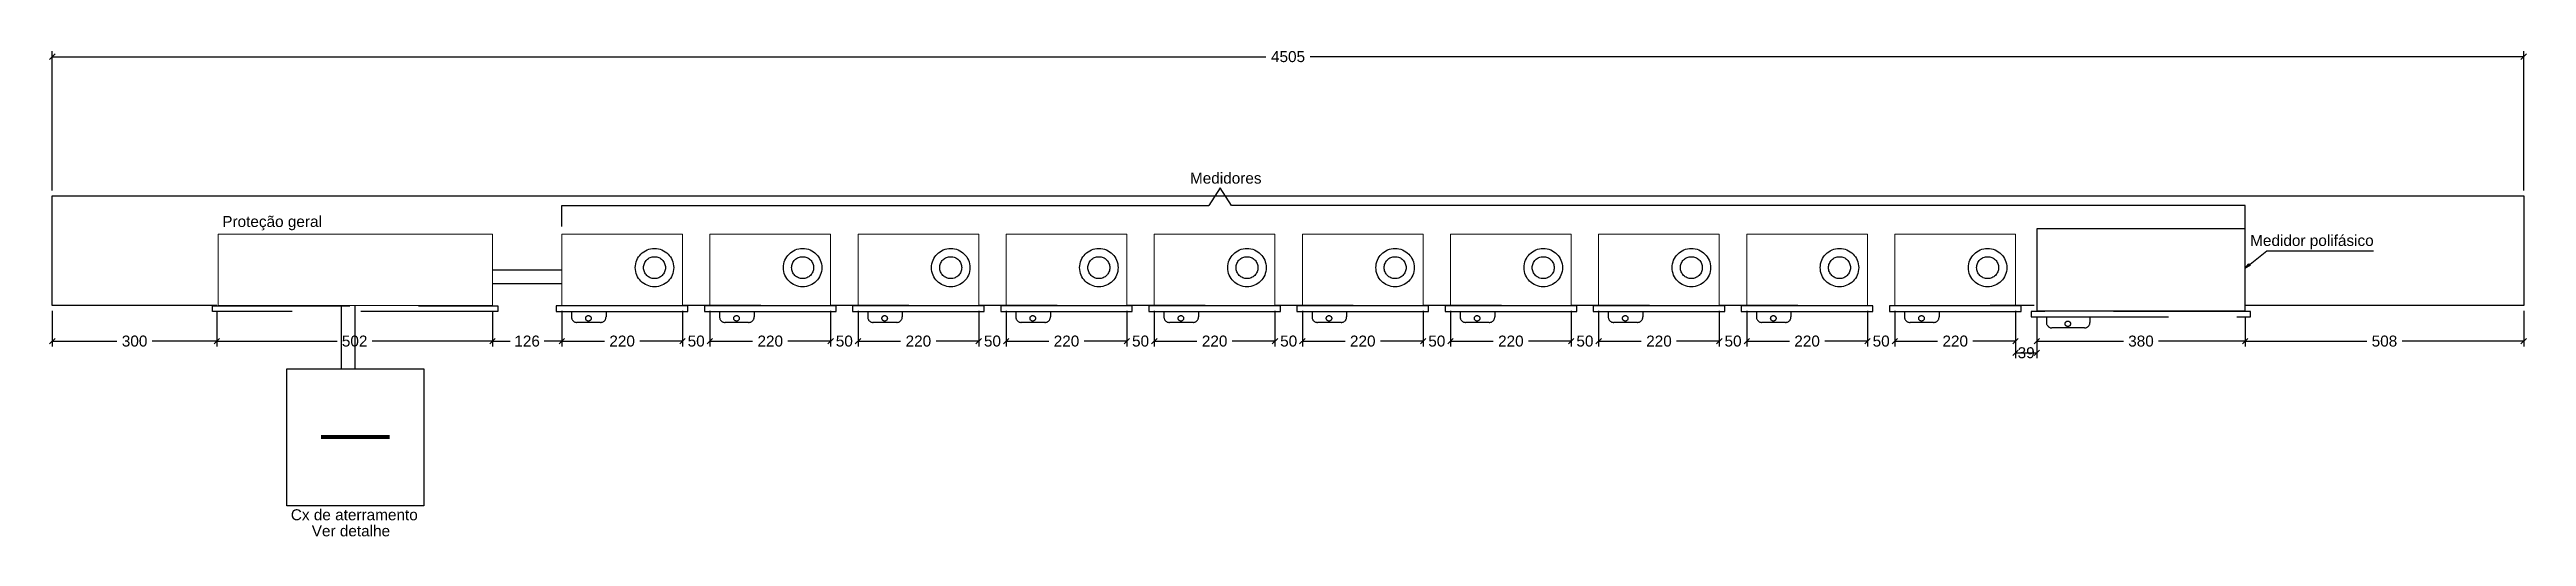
# Model space of a CAD drawing. Header units: inches. Extents: x -3 to 923, y -103 to 154.
# Drawn here: x 257.01 to 261.525, y -86.806 to -85.917 of the extents above; entities that cross this region are included whole.
import ezdxf

# ---------------------------------------------------------------- set-up
doc = ezdxf.new("R2010")
doc.units = ezdxf.units.IN
doc.header["$LTSCALE"] = 10
doc.header["$MEASUREMENT"] = 0
doc.linetypes.add('HIDDEN', pattern=[0.375, 0.25, -0.125])
doc.layers.get('DEFPOINTS').update_dxf_attribs({"color": 8})
for name, color, linetype in [('Alvenaria', 8, 'Continuous'), ('Cotas', 1, 'Continuous'), ('EL-Textos_condutos', 7, 'Continuous'), ('QUADROS_E_CAIXAS', 240, 'Continuous'), ('TXT', 7, 'Continuous')]:
    doc.layers.add(name, color=color, linetype=linetype)
doc.layers.add('VP', color=1, linetype='Continuous', plot=False)
doc.styles.add('Arial', font='arial.ttf')
doc.dimstyles.new('RICARDO-1-10', dxfattribs={"dimtxt": 0.02, "dimasz": 0.01, "dimexe": 0.01, "dimexo": 0.01, "dimgap": 0.01, "dimtad": 0, "dimtih": 1, "dimtoh": 1, "dimdec": 0, "dimlfac": 1000, "dimzin": 0, "dimdsep": 46, "dimtxsty": 'Arial', "dimblk": 'OBLIQUE', "dimcen": 0, "dimclrt": 2, "dimadec": 0, "dimazin": 0, "dimtfac": 1, "dimtdec": 0, "dimtofl": 0, "dimtmove": 0, "dimatfit": 3, "dimldrblk": 'CLOSEDBLANK', "dimfxl": 0, "dimtolj": 1, "dimtzin": 0, "dimarcsym": 0})

msp = doc.modelspace()

# ---------------------------------------------------------------- texts
at = {"layer": 'QUADROS_E_CAIXAS', "color": 7, "style": 'Arial'}
for s, p in [('Medidores', (259.0893, -86.1619)), ('Proteção geral', (257.3253, -86.241)), ('Medidor polifásico', (261.0218, -86.2756)), ('Cx de aterramento', (257.4503, -86.7761)), ('Ver detalhe', (257.4884, -86.8055))]:
    msp.add_text(s, height=0.02, dxfattribs=at).set_placement(p)

# ---------------------------------------------------------------- blocks, each defined once
blk = doc.blocks.new('medidor monofásico - vista superior')
at = {"layer": 'EL-Textos_condutos', "linetype": 'Continuous', "lineweight": 0}
for p, q in [((-0.11, 0.141), (-0.11, 0.011)), ((0.11, 0.141), (-0.11, 0.141)), ((0.11, 0.141), (0.11, 0.011)), ((0.11, 0.011), (-0.11, 0.011))]:
    blk.add_line(p, q, dxfattribs=at)
at = {"layer": 'QUADROS_E_CAIXAS', "color": 7, "linetype": 'HIDDEN', "ltscale": 0.1}
for p, q in [((-0.0924, 0), (-0.0924, -0.01)), ((-0.0294, 0), (-0.0294, -0.01)), ((-0.0394, -0.02), (-0.0824, -0.02))]:
    blk.add_line(p, q, dxfattribs=at)
blk.add_lwpolyline([(0.12, 0.01), (-0.12, 0.01), (-0.12, 0), (0.12, 0)], close=True, dxfattribs=at)
for centre, radius in [((0.059, 0.08), 0.035), ((0.059, 0.08), 0.02), ((-0.0615, -0.0125), 0.005)]:
    blk.add_circle(centre, radius, dxfattribs=at)
for centre, start, end in [((-0.0824, -0.01), 180, 270), ((-0.0394, -0.01), 270, 0)]:
    blk.add_arc(centre, 0.01, start, end, dxfattribs=at)
blk = doc.blocks.new('_Oblique')
at = {"color": 0, "linetype": 'ByBlock', "lineweight": -2}
blk.add_line((-0.5, -0.5), (0.5, 0.5), dxfattribs=at)
blk = doc.blocks.new('*D39')
at = {"layer": 'DEFPOINTS', "color": 0, "transparency": 16777216}
for p in [(258.2142, -86.3842), (258.4342, -86.3842), (258.2142, -86.4493)]:
    blk.add_point(p, dxfattribs=at)
at = {"layer": 'VP', "color": 0, "lineweight": -2, "transparency": 16777216}
for p, q in [((258.2142, -86.3942), (258.2142, -86.4593)), ((258.4342, -86.3942), (258.4342, -86.4593)), ((258.2142, -86.4493), (258.2919, -86.4493)), ((258.4342, -86.4493), (258.3564, -86.4493))]:
    blk.add_line(p, q, dxfattribs=at)
at = {"layer": 'VP', "color": 0, "lineweight": -2, "transparency": 16777216, "xscale": 0.01, "yscale": 0.01, "zscale": 0.01, "rotation": 180}
blk.add_blockref('_Oblique', (258.2142, -86.4493), dxfattribs=at)
at = {"layer": 'VP', "color": 0, "lineweight": -2, "transparency": 16777216, "xscale": 0.01, "yscale": 0.01, "zscale": 0.01}
blk.add_blockref('_Oblique', (258.4342, -86.4493), dxfattribs=at)
at = {"layer": 'VP', "color": 2, "transparency": 16777216, "insert": (258.3242, -86.4493), "char_height": 0.02, "attachment_point": 5, "style": 'Arial'}
blk.add_mtext('\\A1;220', dxfattribs=at)
blk = doc.blocks.new('_ClosedBlank')
at = {"color": 0, "linetype": 'ByBlock', "lineweight": -2}
for p, q in [((-1, 0.17), (0, 0)), ((-1, 0.17), (-1, -0.17)), ((0, 0), (-1, -0.17))]:
    blk.add_line(p, q, dxfattribs=at)
blk = doc.blocks.new('*D40')
at = {"layer": 'DEFPOINTS', "color": 0, "transparency": 16777216}
for p in [(257.9442, -86.3842), (258.1642, -86.3842), (257.9442, -86.4493)]:
    blk.add_point(p, dxfattribs=at)
at = {"layer": 'VP', "color": 0, "lineweight": -2, "transparency": 16777216}
for p, q in [((257.9442, -86.3942), (257.9442, -86.4593)), ((258.1642, -86.3942), (258.1642, -86.4593)), ((257.9442, -86.4493), (258.0219, -86.4493)), ((258.1642, -86.4493), (258.0864, -86.4493))]:
    blk.add_line(p, q, dxfattribs=at)
at = {"layer": 'VP', "color": 0, "lineweight": -2, "transparency": 16777216, "xscale": 0.01, "yscale": 0.01, "zscale": 0.01, "rotation": 180}
blk.add_blockref('_Oblique', (257.9442, -86.4493), dxfattribs=at)
at = {"layer": 'VP', "color": 0, "lineweight": -2, "transparency": 16777216, "xscale": 0.01, "yscale": 0.01, "zscale": 0.01}
blk.add_blockref('_Oblique', (258.1642, -86.4493), dxfattribs=at)
at = {"layer": 'VP', "color": 2, "transparency": 16777216, "insert": (258.0542, -86.4493), "char_height": 0.02, "attachment_point": 5, "style": 'Arial'}
blk.add_mtext('\\A1;220', dxfattribs=at)
blk = doc.blocks.new('*D41')
at = {"layer": 'DEFPOINTS', "color": 0, "transparency": 16777216}
for p in [(257.8178, -86.3842), (257.9442, -86.3842), (257.8178, -86.4493)]:
    blk.add_point(p, dxfattribs=at)
at = {"layer": 'VP', "color": 0, "lineweight": -2, "transparency": 16777216}
for p, q in [((257.8178, -86.3942), (257.8178, -86.4593)), ((257.9442, -86.3942), (257.9442, -86.4593)), ((257.8178, -86.4493), (257.8498, -86.4493)), ((257.9442, -86.4493), (257.9121, -86.4493))]:
    blk.add_line(p, q, dxfattribs=at)
at = {"layer": 'VP', "color": 0, "lineweight": -2, "transparency": 16777216, "xscale": 0.01, "yscale": 0.01, "zscale": 0.01, "rotation": 180}
blk.add_blockref('_Oblique', (257.8178, -86.4493), dxfattribs=at)
at = {"layer": 'VP', "color": 0, "lineweight": -2, "transparency": 16777216, "xscale": 0.01, "yscale": 0.01, "zscale": 0.01}
blk.add_blockref('_Oblique', (257.9442, -86.4493), dxfattribs=at)
at = {"layer": 'VP', "color": 2, "transparency": 16777216, "insert": (257.881, -86.4493), "char_height": 0.02, "attachment_point": 5, "style": 'Arial'}
blk.add_mtext('\\A1;126', dxfattribs=at)
blk = doc.blocks.new('*D42')
at = {"layer": 'DEFPOINTS', "color": 0, "transparency": 16777216}
for p in [(257.3155, -86.3842), (257.8178, -86.3842), (257.3155, -86.4493)]:
    blk.add_point(p, dxfattribs=at)
at = {"layer": 'VP', "color": 0, "lineweight": -2, "transparency": 16777216}
for p, q in [((257.3155, -86.3942), (257.3155, -86.4593)), ((257.8178, -86.3942), (257.8178, -86.4593)), ((257.3155, -86.4493), (257.5346, -86.4493)), ((257.8178, -86.4493), (257.5986, -86.4493))]:
    blk.add_line(p, q, dxfattribs=at)
at = {"layer": 'VP', "color": 0, "lineweight": -2, "transparency": 16777216, "xscale": 0.01, "yscale": 0.01, "zscale": 0.01, "rotation": 180}
blk.add_blockref('_Oblique', (257.3155, -86.4493), dxfattribs=at)
at = {"layer": 'VP', "color": 0, "lineweight": -2, "transparency": 16777216, "xscale": 0.01, "yscale": 0.01, "zscale": 0.01}
blk.add_blockref('_Oblique', (257.8178, -86.4493), dxfattribs=at)
at = {"layer": 'VP', "color": 2, "transparency": 16777216, "insert": (257.5666, -86.4493), "char_height": 0.02, "attachment_point": 5, "style": 'Arial'}
blk.add_mtext('\\A1;502', dxfattribs=at)
blk = doc.blocks.new('*D43')
at = {"layer": 'DEFPOINTS', "color": 0, "transparency": 16777216}
for p in [(257.0155, -86.3842), (257.3155, -86.3842), (257.0155, -86.4493)]:
    blk.add_point(p, dxfattribs=at)
at = {"layer": 'VP', "color": 0, "lineweight": -2, "transparency": 16777216}
for p, q in [((257.0155, -86.3942), (257.0155, -86.4593)), ((257.3155, -86.3942), (257.3155, -86.4593)), ((257.0155, -86.4493), (257.1334, -86.4493)), ((257.3155, -86.4493), (257.1975, -86.4493))]:
    blk.add_line(p, q, dxfattribs=at)
at = {"layer": 'VP', "color": 0, "lineweight": -2, "transparency": 16777216, "xscale": 0.01, "yscale": 0.01, "zscale": 0.01, "rotation": 180}
blk.add_blockref('_Oblique', (257.0155, -86.4493), dxfattribs=at)
at = {"layer": 'VP', "color": 0, "lineweight": -2, "transparency": 16777216, "xscale": 0.01, "yscale": 0.01, "zscale": 0.01}
blk.add_blockref('_Oblique', (257.3155, -86.4493), dxfattribs=at)
at = {"layer": 'VP', "color": 2, "transparency": 16777216, "insert": (257.1655, -86.4493), "char_height": 0.02, "attachment_point": 5, "style": 'Arial'}
blk.add_mtext('\\A1;300', dxfattribs=at)
blk = doc.blocks.new('*D48')
at = {"layer": 'DEFPOINTS', "color": 0, "transparency": 16777216}
for p in [(260.6328, -86.3942), (261.0128, -86.3942), (261.0128, -86.4493)]:
    blk.add_point(p, dxfattribs=at)
at = {"layer": 'VP', "color": 0, "lineweight": -2, "transparency": 16777216}
for p, q in [((260.6328, -86.4042), (260.6328, -86.4593)), ((261.0128, -86.4042), (261.0128, -86.4593)), ((260.6328, -86.4493), (260.7907, -86.4493)), ((261.0128, -86.4493), (260.8548, -86.4493))]:
    blk.add_line(p, q, dxfattribs=at)
at = {"layer": 'VP', "color": 0, "lineweight": -2, "transparency": 16777216, "xscale": 0.01, "yscale": 0.01, "zscale": 0.01, "rotation": 180}
blk.add_blockref('_Oblique', (260.6328, -86.4493), dxfattribs=at)
at = {"layer": 'VP', "color": 0, "lineweight": -2, "transparency": 16777216, "xscale": 0.01, "yscale": 0.01, "zscale": 0.01}
blk.add_blockref('_Oblique', (261.0128, -86.4493), dxfattribs=at)
at = {"layer": 'VP', "color": 2, "transparency": 16777216, "insert": (260.8228, -86.4493), "char_height": 0.02, "attachment_point": 5, "style": 'Arial'}
blk.add_mtext('\\A1;380', dxfattribs=at)
blk = doc.blocks.new('*D49')
at = {"layer": 'DEFPOINTS', "color": 0, "transparency": 16777216}
for p in [(261.0128, -86.3942), (261.5205, -86.3842), (261.5205, -86.4493)]:
    blk.add_point(p, dxfattribs=at)
at = {"layer": 'VP', "color": 0, "lineweight": -2, "transparency": 16777216}
for p, q in [((261.0128, -86.4042), (261.0128, -86.4593)), ((261.5205, -86.3942), (261.5205, -86.4593)), ((261.0128, -86.4493), (261.2345, -86.4493)), ((261.5205, -86.4493), (261.2987, -86.4493))]:
    blk.add_line(p, q, dxfattribs=at)
at = {"layer": 'VP', "color": 0, "lineweight": -2, "transparency": 16777216, "xscale": 0.01, "yscale": 0.01, "zscale": 0.01, "rotation": 180}
blk.add_blockref('_Oblique', (261.0128, -86.4493), dxfattribs=at)
at = {"layer": 'VP', "color": 0, "lineweight": -2, "transparency": 16777216, "xscale": 0.01, "yscale": 0.01, "zscale": 0.01}
blk.add_blockref('_Oblique', (261.5205, -86.4493), dxfattribs=at)
at = {"layer": 'VP', "color": 2, "transparency": 16777216, "insert": (261.2666, -86.4493), "char_height": 0.02, "attachment_point": 5, "style": 'Arial'}
blk.add_mtext('\\A1;508', dxfattribs=at)
blk = doc.blocks.new('*D71')
at = {"layer": 'DEFPOINTS', "color": 0, "transparency": 16777216}
for p in [(258.1642, -86.4493), (258.2142, -86.4493), (258.2142, -86.4493)]:
    blk.add_point(p, dxfattribs=at)
at = {"layer": 'TXT', "color": 0, "lineweight": -2, "transparency": 16777216}
for p, q in [((258.1642, -86.4493), (258.1542, -86.4493)), ((258.2142, -86.4493), (258.2242, -86.4493))]:
    blk.add_line(p, q, dxfattribs=at)
at = {"layer": 'TXT', "color": 0, "lineweight": -2, "transparency": 16777216, "xscale": 0.01, "yscale": 0.01, "zscale": 0.01}
blk.add_blockref('_Oblique', (258.1642, -86.4493), dxfattribs=at)
at = {"layer": 'TXT', "color": 0, "lineweight": -2, "transparency": 16777216, "xscale": 0.01, "yscale": 0.01, "zscale": 0.01, "rotation": 180}
blk.add_blockref('_Oblique', (258.2142, -86.4493), dxfattribs=at)
at = {"layer": 'TXT', "color": 2, "transparency": 16777216, "insert": (258.1892, -86.4493), "char_height": 0.02, "attachment_point": 5, "style": 'Arial'}
blk.add_mtext('\\A1;50', dxfattribs=at)
blk = doc.blocks.new('*D73')
at = {"layer": 'DEFPOINTS', "color": 0, "transparency": 16777216}
for p in [(258.4842, -86.3842), (258.7042, -86.3842), (258.4842, -86.4493)]:
    blk.add_point(p, dxfattribs=at)
at = {"layer": 'VP', "color": 0, "lineweight": -2, "transparency": 16777216}
for p, q in [((258.4842, -86.3942), (258.4842, -86.4593)), ((258.7042, -86.3942), (258.7042, -86.4593)), ((258.4842, -86.4493), (258.5619, -86.4493)), ((258.7042, -86.4493), (258.6264, -86.4493))]:
    blk.add_line(p, q, dxfattribs=at)
at = {"layer": 'VP', "color": 0, "lineweight": -2, "transparency": 16777216, "xscale": 0.01, "yscale": 0.01, "zscale": 0.01, "rotation": 180}
blk.add_blockref('_Oblique', (258.4842, -86.4493), dxfattribs=at)
at = {"layer": 'VP', "color": 0, "lineweight": -2, "transparency": 16777216, "xscale": 0.01, "yscale": 0.01, "zscale": 0.01}
blk.add_blockref('_Oblique', (258.7042, -86.4493), dxfattribs=at)
at = {"layer": 'VP', "color": 2, "transparency": 16777216, "insert": (258.5942, -86.4493), "char_height": 0.02, "attachment_point": 5, "style": 'Arial'}
blk.add_mtext('\\A1;220', dxfattribs=at)
blk = doc.blocks.new('*D72')
at = {"layer": 'DEFPOINTS', "color": 0, "transparency": 16777216}
for p in [(258.4342, -86.4493), (258.4842, -86.4493), (258.4842, -86.4493)]:
    blk.add_point(p, dxfattribs=at)
at = {"layer": 'TXT', "color": 0, "lineweight": -2, "transparency": 16777216}
for p, q in [((258.4342, -86.4493), (258.4242, -86.4493)), ((258.4842, -86.4493), (258.4942, -86.4493))]:
    blk.add_line(p, q, dxfattribs=at)
at = {"layer": 'TXT', "color": 0, "lineweight": -2, "transparency": 16777216, "xscale": 0.01, "yscale": 0.01, "zscale": 0.01}
blk.add_blockref('_Oblique', (258.4342, -86.4493), dxfattribs=at)
at = {"layer": 'TXT', "color": 0, "lineweight": -2, "transparency": 16777216, "xscale": 0.01, "yscale": 0.01, "zscale": 0.01, "rotation": 180}
blk.add_blockref('_Oblique', (258.4842, -86.4493), dxfattribs=at)
at = {"layer": 'TXT', "color": 2, "transparency": 16777216, "insert": (258.4592, -86.4493), "char_height": 0.02, "attachment_point": 5, "style": 'Arial'}
blk.add_mtext('\\A1;50', dxfattribs=at)
blk = doc.blocks.new('*D75')
at = {"layer": 'DEFPOINTS', "color": 0, "transparency": 16777216}
for p in [(258.7542, -86.3842), (258.9742, -86.3842), (258.7542, -86.4493)]:
    blk.add_point(p, dxfattribs=at)
at = {"layer": 'VP', "color": 0, "lineweight": -2, "transparency": 16777216}
for p, q in [((258.7542, -86.3942), (258.7542, -86.4593)), ((258.9742, -86.3942), (258.9742, -86.4593)), ((258.7542, -86.4493), (258.8319, -86.4493)), ((258.9742, -86.4493), (258.8964, -86.4493))]:
    blk.add_line(p, q, dxfattribs=at)
at = {"layer": 'VP', "color": 0, "lineweight": -2, "transparency": 16777216, "xscale": 0.01, "yscale": 0.01, "zscale": 0.01, "rotation": 180}
blk.add_blockref('_Oblique', (258.7542, -86.4493), dxfattribs=at)
at = {"layer": 'VP', "color": 0, "lineweight": -2, "transparency": 16777216, "xscale": 0.01, "yscale": 0.01, "zscale": 0.01}
blk.add_blockref('_Oblique', (258.9742, -86.4493), dxfattribs=at)
at = {"layer": 'VP', "color": 2, "transparency": 16777216, "insert": (258.8642, -86.4493), "char_height": 0.02, "attachment_point": 5, "style": 'Arial'}
blk.add_mtext('\\A1;220', dxfattribs=at)
blk = doc.blocks.new('*D74')
at = {"layer": 'DEFPOINTS', "color": 0, "transparency": 16777216}
for p in [(258.7042, -86.4493), (258.7542, -86.4493), (258.7542, -86.4493)]:
    blk.add_point(p, dxfattribs=at)
at = {"layer": 'TXT', "color": 0, "lineweight": -2, "transparency": 16777216}
for p, q in [((258.7042, -86.4493), (258.6942, -86.4493)), ((258.7542, -86.4493), (258.7642, -86.4493))]:
    blk.add_line(p, q, dxfattribs=at)
at = {"layer": 'TXT', "color": 0, "lineweight": -2, "transparency": 16777216, "xscale": 0.01, "yscale": 0.01, "zscale": 0.01}
blk.add_blockref('_Oblique', (258.7042, -86.4493), dxfattribs=at)
at = {"layer": 'TXT', "color": 0, "lineweight": -2, "transparency": 16777216, "xscale": 0.01, "yscale": 0.01, "zscale": 0.01, "rotation": 180}
blk.add_blockref('_Oblique', (258.7542, -86.4493), dxfattribs=at)
at = {"layer": 'TXT', "color": 2, "transparency": 16777216, "insert": (258.7292, -86.4493), "char_height": 0.02, "attachment_point": 5, "style": 'Arial'}
blk.add_mtext('\\A1;50', dxfattribs=at)
blk = doc.blocks.new('*D77')
at = {"layer": 'DEFPOINTS', "color": 0, "transparency": 16777216}
for p in [(259.0242, -86.3842), (259.2442, -86.3842), (259.0242, -86.4493)]:
    blk.add_point(p, dxfattribs=at)
at = {"layer": 'VP', "color": 0, "lineweight": -2, "transparency": 16777216}
for p, q in [((259.0242, -86.3942), (259.0242, -86.4593)), ((259.2442, -86.3942), (259.2442, -86.4593)), ((259.0242, -86.4493), (259.1019, -86.4493)), ((259.2442, -86.4493), (259.1664, -86.4493))]:
    blk.add_line(p, q, dxfattribs=at)
at = {"layer": 'VP', "color": 0, "lineweight": -2, "transparency": 16777216, "xscale": 0.01, "yscale": 0.01, "zscale": 0.01, "rotation": 180}
blk.add_blockref('_Oblique', (259.0242, -86.4493), dxfattribs=at)
at = {"layer": 'VP', "color": 0, "lineweight": -2, "transparency": 16777216, "xscale": 0.01, "yscale": 0.01, "zscale": 0.01}
blk.add_blockref('_Oblique', (259.2442, -86.4493), dxfattribs=at)
at = {"layer": 'VP', "color": 2, "transparency": 16777216, "insert": (259.1342, -86.4493), "char_height": 0.02, "attachment_point": 5, "style": 'Arial'}
blk.add_mtext('\\A1;220', dxfattribs=at)
blk = doc.blocks.new('*D76')
at = {"layer": 'DEFPOINTS', "color": 0, "transparency": 16777216}
for p in [(258.9742, -86.4493), (259.0242, -86.4493), (259.0242, -86.4493)]:
    blk.add_point(p, dxfattribs=at)
at = {"layer": 'TXT', "color": 0, "lineweight": -2, "transparency": 16777216}
for p, q in [((258.9742, -86.4493), (258.9642, -86.4493)), ((259.0242, -86.4493), (259.0342, -86.4493))]:
    blk.add_line(p, q, dxfattribs=at)
at = {"layer": 'TXT', "color": 0, "lineweight": -2, "transparency": 16777216, "xscale": 0.01, "yscale": 0.01, "zscale": 0.01}
blk.add_blockref('_Oblique', (258.9742, -86.4493), dxfattribs=at)
at = {"layer": 'TXT', "color": 0, "lineweight": -2, "transparency": 16777216, "xscale": 0.01, "yscale": 0.01, "zscale": 0.01, "rotation": 180}
blk.add_blockref('_Oblique', (259.0242, -86.4493), dxfattribs=at)
at = {"layer": 'TXT', "color": 2, "transparency": 16777216, "insert": (258.9992, -86.4493), "char_height": 0.02, "attachment_point": 5, "style": 'Arial'}
blk.add_mtext('\\A1;50', dxfattribs=at)
blk = doc.blocks.new('*D79')
at = {"layer": 'DEFPOINTS', "color": 0, "transparency": 16777216}
for p in [(259.2942, -86.3842), (259.5142, -86.3842), (259.2942, -86.4493)]:
    blk.add_point(p, dxfattribs=at)
at = {"layer": 'VP', "color": 0, "lineweight": -2, "transparency": 16777216}
for p, q in [((259.2942, -86.3942), (259.2942, -86.4593)), ((259.5142, -86.3942), (259.5142, -86.4593)), ((259.2942, -86.4493), (259.3719, -86.4493)), ((259.5142, -86.4493), (259.4364, -86.4493))]:
    blk.add_line(p, q, dxfattribs=at)
at = {"layer": 'VP', "color": 0, "lineweight": -2, "transparency": 16777216, "xscale": 0.01, "yscale": 0.01, "zscale": 0.01, "rotation": 180}
blk.add_blockref('_Oblique', (259.2942, -86.4493), dxfattribs=at)
at = {"layer": 'VP', "color": 0, "lineweight": -2, "transparency": 16777216, "xscale": 0.01, "yscale": 0.01, "zscale": 0.01}
blk.add_blockref('_Oblique', (259.5142, -86.4493), dxfattribs=at)
at = {"layer": 'VP', "color": 2, "transparency": 16777216, "insert": (259.4042, -86.4493), "char_height": 0.02, "attachment_point": 5, "style": 'Arial'}
blk.add_mtext('\\A1;220', dxfattribs=at)
blk = doc.blocks.new('*D78')
at = {"layer": 'DEFPOINTS', "color": 0, "transparency": 16777216}
for p in [(259.2442, -86.4493), (259.2942, -86.4493), (259.2942, -86.4493)]:
    blk.add_point(p, dxfattribs=at)
at = {"layer": 'TXT', "color": 0, "lineweight": -2, "transparency": 16777216}
for p, q in [((259.2442, -86.4493), (259.2342, -86.4493)), ((259.2942, -86.4493), (259.3042, -86.4493))]:
    blk.add_line(p, q, dxfattribs=at)
at = {"layer": 'TXT', "color": 0, "lineweight": -2, "transparency": 16777216, "xscale": 0.01, "yscale": 0.01, "zscale": 0.01}
blk.add_blockref('_Oblique', (259.2442, -86.4493), dxfattribs=at)
at = {"layer": 'TXT', "color": 0, "lineweight": -2, "transparency": 16777216, "xscale": 0.01, "yscale": 0.01, "zscale": 0.01, "rotation": 180}
blk.add_blockref('_Oblique', (259.2942, -86.4493), dxfattribs=at)
at = {"layer": 'TXT', "color": 2, "transparency": 16777216, "insert": (259.2692, -86.4493), "char_height": 0.02, "attachment_point": 5, "style": 'Arial'}
blk.add_mtext('\\A1;50', dxfattribs=at)
blk = doc.blocks.new('*D81')
at = {"layer": 'DEFPOINTS', "color": 0, "transparency": 16777216}
for p in [(259.5642, -86.3842), (259.7842, -86.3842), (259.5642, -86.4493)]:
    blk.add_point(p, dxfattribs=at)
at = {"layer": 'VP', "color": 0, "lineweight": -2, "transparency": 16777216}
for p, q in [((259.5642, -86.3942), (259.5642, -86.4593)), ((259.7842, -86.3942), (259.7842, -86.4593)), ((259.5642, -86.4493), (259.6419, -86.4493)), ((259.7842, -86.4493), (259.7064, -86.4493))]:
    blk.add_line(p, q, dxfattribs=at)
at = {"layer": 'VP', "color": 0, "lineweight": -2, "transparency": 16777216, "xscale": 0.01, "yscale": 0.01, "zscale": 0.01, "rotation": 180}
blk.add_blockref('_Oblique', (259.5642, -86.4493), dxfattribs=at)
at = {"layer": 'VP', "color": 0, "lineweight": -2, "transparency": 16777216, "xscale": 0.01, "yscale": 0.01, "zscale": 0.01}
blk.add_blockref('_Oblique', (259.7842, -86.4493), dxfattribs=at)
at = {"layer": 'VP', "color": 2, "transparency": 16777216, "insert": (259.6742, -86.4493), "char_height": 0.02, "attachment_point": 5, "style": 'Arial'}
blk.add_mtext('\\A1;220', dxfattribs=at)
blk = doc.blocks.new('*D80')
at = {"layer": 'DEFPOINTS', "color": 0, "transparency": 16777216}
for p in [(259.5142, -86.4493), (259.5642, -86.4493), (259.5642, -86.4493)]:
    blk.add_point(p, dxfattribs=at)
at = {"layer": 'TXT', "color": 0, "lineweight": -2, "transparency": 16777216}
for p, q in [((259.5142, -86.4493), (259.5042, -86.4493)), ((259.5642, -86.4493), (259.5742, -86.4493))]:
    blk.add_line(p, q, dxfattribs=at)
at = {"layer": 'TXT', "color": 0, "lineweight": -2, "transparency": 16777216, "xscale": 0.01, "yscale": 0.01, "zscale": 0.01}
blk.add_blockref('_Oblique', (259.5142, -86.4493), dxfattribs=at)
at = {"layer": 'TXT', "color": 0, "lineweight": -2, "transparency": 16777216, "xscale": 0.01, "yscale": 0.01, "zscale": 0.01, "rotation": 180}
blk.add_blockref('_Oblique', (259.5642, -86.4493), dxfattribs=at)
at = {"layer": 'TXT', "color": 2, "transparency": 16777216, "insert": (259.5392, -86.4493), "char_height": 0.02, "attachment_point": 5, "style": 'Arial'}
blk.add_mtext('\\A1;50', dxfattribs=at)
blk = doc.blocks.new('*D83')
at = {"layer": 'DEFPOINTS', "color": 0, "transparency": 16777216}
for p in [(259.8342, -86.3842), (260.0542, -86.3842), (259.8342, -86.4493)]:
    blk.add_point(p, dxfattribs=at)
at = {"layer": 'VP', "color": 0, "lineweight": -2, "transparency": 16777216}
for p, q in [((259.8342, -86.3942), (259.8342, -86.4593)), ((260.0542, -86.3942), (260.0542, -86.4593)), ((259.8342, -86.4493), (259.9119, -86.4493)), ((260.0542, -86.4493), (259.9764, -86.4493))]:
    blk.add_line(p, q, dxfattribs=at)
at = {"layer": 'VP', "color": 0, "lineweight": -2, "transparency": 16777216, "xscale": 0.01, "yscale": 0.01, "zscale": 0.01, "rotation": 180}
blk.add_blockref('_Oblique', (259.8342, -86.4493), dxfattribs=at)
at = {"layer": 'VP', "color": 0, "lineweight": -2, "transparency": 16777216, "xscale": 0.01, "yscale": 0.01, "zscale": 0.01}
blk.add_blockref('_Oblique', (260.0542, -86.4493), dxfattribs=at)
at = {"layer": 'VP', "color": 2, "transparency": 16777216, "insert": (259.9442, -86.4493), "char_height": 0.02, "attachment_point": 5, "style": 'Arial'}
blk.add_mtext('\\A1;220', dxfattribs=at)
blk = doc.blocks.new('*D82')
at = {"layer": 'DEFPOINTS', "color": 0, "transparency": 16777216}
for p in [(259.7842, -86.4493), (259.8342, -86.4493), (259.8342, -86.4493)]:
    blk.add_point(p, dxfattribs=at)
at = {"layer": 'TXT', "color": 0, "lineweight": -2, "transparency": 16777216}
for p, q in [((259.7842, -86.4493), (259.7742, -86.4493)), ((259.8342, -86.4493), (259.8442, -86.4493))]:
    blk.add_line(p, q, dxfattribs=at)
at = {"layer": 'TXT', "color": 0, "lineweight": -2, "transparency": 16777216, "xscale": 0.01, "yscale": 0.01, "zscale": 0.01}
blk.add_blockref('_Oblique', (259.7842, -86.4493), dxfattribs=at)
at = {"layer": 'TXT', "color": 0, "lineweight": -2, "transparency": 16777216, "xscale": 0.01, "yscale": 0.01, "zscale": 0.01, "rotation": 180}
blk.add_blockref('_Oblique', (259.8342, -86.4493), dxfattribs=at)
at = {"layer": 'TXT', "color": 2, "transparency": 16777216, "insert": (259.8092, -86.4493), "char_height": 0.02, "attachment_point": 5, "style": 'Arial'}
blk.add_mtext('\\A1;50', dxfattribs=at)
blk = doc.blocks.new('*D85')
at = {"layer": 'DEFPOINTS', "color": 0, "transparency": 16777216}
for p in [(260.1042, -86.3842), (260.3242, -86.3842), (260.1042, -86.4493)]:
    blk.add_point(p, dxfattribs=at)
at = {"layer": 'VP', "color": 0, "lineweight": -2, "transparency": 16777216}
for p, q in [((260.1042, -86.3942), (260.1042, -86.4593)), ((260.3242, -86.3942), (260.3242, -86.4593)), ((260.1042, -86.4493), (260.1819, -86.4493)), ((260.3242, -86.4493), (260.2464, -86.4493))]:
    blk.add_line(p, q, dxfattribs=at)
at = {"layer": 'VP', "color": 0, "lineweight": -2, "transparency": 16777216, "xscale": 0.01, "yscale": 0.01, "zscale": 0.01, "rotation": 180}
blk.add_blockref('_Oblique', (260.1042, -86.4493), dxfattribs=at)
at = {"layer": 'VP', "color": 0, "lineweight": -2, "transparency": 16777216, "xscale": 0.01, "yscale": 0.01, "zscale": 0.01}
blk.add_blockref('_Oblique', (260.3242, -86.4493), dxfattribs=at)
at = {"layer": 'VP', "color": 2, "transparency": 16777216, "insert": (260.2142, -86.4493), "char_height": 0.02, "attachment_point": 5, "style": 'Arial'}
blk.add_mtext('\\A1;220', dxfattribs=at)
blk = doc.blocks.new('*D84')
at = {"layer": 'DEFPOINTS', "color": 0, "transparency": 16777216}
for p in [(260.0542, -86.4493), (260.1042, -86.4493), (260.1042, -86.4493)]:
    blk.add_point(p, dxfattribs=at)
at = {"layer": 'TXT', "color": 0, "lineweight": -2, "transparency": 16777216}
for p, q in [((260.0542, -86.4493), (260.0442, -86.4493)), ((260.1042, -86.4493), (260.1142, -86.4493))]:
    blk.add_line(p, q, dxfattribs=at)
at = {"layer": 'TXT', "color": 0, "lineweight": -2, "transparency": 16777216, "xscale": 0.01, "yscale": 0.01, "zscale": 0.01}
blk.add_blockref('_Oblique', (260.0542, -86.4493), dxfattribs=at)
at = {"layer": 'TXT', "color": 0, "lineweight": -2, "transparency": 16777216, "xscale": 0.01, "yscale": 0.01, "zscale": 0.01, "rotation": 180}
blk.add_blockref('_Oblique', (260.1042, -86.4493), dxfattribs=at)
at = {"layer": 'TXT', "color": 2, "transparency": 16777216, "insert": (260.0792, -86.4493), "char_height": 0.02, "attachment_point": 5, "style": 'Arial'}
blk.add_mtext('\\A1;50', dxfattribs=at)
blk = doc.blocks.new('*D87')
at = {"layer": 'DEFPOINTS', "color": 0, "transparency": 16777216}
for p in [(260.3742, -86.3842), (260.5942, -86.3842), (260.3742, -86.4493)]:
    blk.add_point(p, dxfattribs=at)
at = {"layer": 'VP', "color": 0, "lineweight": -2, "transparency": 16777216}
for p, q in [((260.3742, -86.3942), (260.3742, -86.4593)), ((260.5942, -86.3942), (260.5942, -86.4593)), ((260.3742, -86.4493), (260.4519, -86.4493)), ((260.5942, -86.4493), (260.5164, -86.4493))]:
    blk.add_line(p, q, dxfattribs=at)
at = {"layer": 'VP', "color": 0, "lineweight": -2, "transparency": 16777216, "xscale": 0.01, "yscale": 0.01, "zscale": 0.01, "rotation": 180}
blk.add_blockref('_Oblique', (260.3742, -86.4493), dxfattribs=at)
at = {"layer": 'VP', "color": 0, "lineweight": -2, "transparency": 16777216, "xscale": 0.01, "yscale": 0.01, "zscale": 0.01}
blk.add_blockref('_Oblique', (260.5942, -86.4493), dxfattribs=at)
at = {"layer": 'VP', "color": 2, "transparency": 16777216, "insert": (260.4842, -86.4493), "char_height": 0.02, "attachment_point": 5, "style": 'Arial'}
blk.add_mtext('\\A1;220', dxfattribs=at)
blk = doc.blocks.new('*D86')
at = {"layer": 'DEFPOINTS', "color": 0, "transparency": 16777216}
for p in [(260.3242, -86.4493), (260.3742, -86.4493), (260.3742, -86.4493)]:
    blk.add_point(p, dxfattribs=at)
at = {"layer": 'TXT', "color": 0, "lineweight": -2, "transparency": 16777216}
for p, q in [((260.3242, -86.4493), (260.3142, -86.4493)), ((260.3742, -86.4493), (260.3842, -86.4493))]:
    blk.add_line(p, q, dxfattribs=at)
at = {"layer": 'TXT', "color": 0, "lineweight": -2, "transparency": 16777216, "xscale": 0.01, "yscale": 0.01, "zscale": 0.01}
blk.add_blockref('_Oblique', (260.3242, -86.4493), dxfattribs=at)
at = {"layer": 'TXT', "color": 0, "lineweight": -2, "transparency": 16777216, "xscale": 0.01, "yscale": 0.01, "zscale": 0.01, "rotation": 180}
blk.add_blockref('_Oblique', (260.3742, -86.4493), dxfattribs=at)
at = {"layer": 'TXT', "color": 2, "transparency": 16777216, "insert": (260.3492, -86.4493), "char_height": 0.02, "attachment_point": 5, "style": 'Arial'}
blk.add_mtext('\\A1;50', dxfattribs=at)
blk = doc.blocks.new('*D88')
at = {"layer": 'DEFPOINTS', "color": 0, "transparency": 16777216}
for p in [(260.5942, -86.4493), (260.6328, -86.4493), (260.6328, -86.4706)]:
    blk.add_point(p, dxfattribs=at)
at = {"layer": 'TXT', "color": 0, "lineweight": -2, "transparency": 16777216}
for p, q in [((260.5942, -86.4593), (260.5942, -86.4806)), ((260.6328, -86.4593), (260.6328, -86.4806)), ((260.5942, -86.4706), (260.6328, -86.4706))]:
    blk.add_line(p, q, dxfattribs=at)
at = {"layer": 'TXT', "color": 0, "lineweight": -2, "transparency": 16777216, "xscale": 0.01, "yscale": 0.01, "zscale": 0.01, "rotation": 180}
blk.add_blockref('_Oblique', (260.5942, -86.4706), dxfattribs=at)
at = {"layer": 'TXT', "color": 0, "lineweight": -2, "transparency": 16777216, "xscale": 0.01, "yscale": 0.01, "zscale": 0.01}
blk.add_blockref('_Oblique', (260.6328, -86.4706), dxfattribs=at)
at = {"layer": 'TXT', "color": 2, "transparency": 16777216, "insert": (260.6135, -86.4706), "char_height": 0.02, "attachment_point": 5, "style": 'Arial'}
blk.add_mtext('\\A1;39', dxfattribs=at)
blk = doc.blocks.new('*D89')
at = {"layer": 'DEFPOINTS', "color": 0, "transparency": 16777216}
for p in [(257.0155, -85.9303), (257.0155, -86.1842), (261.5205, -86.1842)]:
    blk.add_point(p, dxfattribs=at)
at = {"layer": 'TXT', "color": 0, "lineweight": -2, "transparency": 16777216}
for p, q in [((257.0155, -86.1742), (257.0155, -85.9203)), ((261.5205, -86.1742), (261.5205, -85.9203)), ((257.0155, -85.9303), (259.2276, -85.9303)), ((261.5205, -85.9303), (259.3083, -85.9303))]:
    blk.add_line(p, q, dxfattribs=at)
at = {"layer": 'TXT', "color": 0, "lineweight": -2, "transparency": 16777216, "xscale": 0.01, "yscale": 0.01, "zscale": 0.01, "rotation": 180}
blk.add_blockref('_Oblique', (257.0155, -85.9303), dxfattribs=at)
at = {"layer": 'TXT', "color": 0, "lineweight": -2, "transparency": 16777216, "xscale": 0.01, "yscale": 0.01, "zscale": 0.01}
blk.add_blockref('_Oblique', (261.5205, -85.9303), dxfattribs=at)
at = {"layer": 'TXT', "color": 2, "transparency": 16777216, "insert": (259.268, -85.9303), "char_height": 0.02, "attachment_point": 5, "style": 'Arial'}
blk.add_mtext('\\A1;4505', dxfattribs=at)

# ---------------------------------------------------------------- dimensions: what is measured, and where the dimension line sits
at = {"layer": 'TXT'}
for base, p1, p2, picture, middle in [((257.0155, -85.9303), (261.5205, -86.1842), (257.0155, -86.1842), '*D89', (259.268, -85.9303)), ((258.2142, -86.4493), (258.1642, -86.4493), (258.2142, -86.4493), '*D71', (258.1892, -86.4493)), ((258.4842, -86.4493), (258.4342, -86.4493), (258.4842, -86.4493), '*D72', (258.4592, -86.4493)), ((258.7542, -86.4493), (258.7042, -86.4493), (258.7542, -86.4493), '*D74', (258.7292, -86.4493)), ((259.0242, -86.4493), (258.9742, -86.4493), (259.0242, -86.4493), '*D76', (258.9992, -86.4493)), ((259.2942, -86.4493), (259.2442, -86.4493), (259.2942, -86.4493), '*D78', (259.2692, -86.4493)), ((259.5642, -86.4493), (259.5142, -86.4493), (259.5642, -86.4493), '*D80', (259.5392, -86.4493)), ((259.8342, -86.4493), (259.7842, -86.4493), (259.8342, -86.4493), '*D82', (259.8092, -86.4493)), ((260.1042, -86.4493), (260.0542, -86.4493), (260.1042, -86.4493), '*D84', (260.0792, -86.4493)), ((260.3742, -86.4493), (260.3242, -86.4493), (260.3742, -86.4493), '*D86', (260.3492, -86.4493))]:
    dim = msp.add_linear_dim(base=base, p1=p1, p2=p2, dimstyle='RICARDO-1-10', dxfattribs=at)
    dim.commit()
    dim.dimension.update_dxf_attribs({"geometry": picture, "text_midpoint": middle})
dim = msp.add_linear_dim(base=(260.6328, -86.4706), p1=(260.5942, -86.4493), p2=(260.6328, -86.4493), dimstyle='RICARDO-1-10', dxfattribs=at)
dim.commit()
dim.dimension.update_dxf_attribs({"geometry": '*D88', "text_midpoint": (260.6135, -86.4706), "dimtype": 160})
at = {"layer": 'VP', "color": 7}
for base, p1, p2, picture, middle in [((257.0155, -86.4493), (257.3155, -86.3842), (257.0155, -86.3842), '*D43', (257.1655, -86.4493)), ((257.3155, -86.4493), (257.8178, -86.3842), (257.3155, -86.3842), '*D42', (257.5666, -86.4493)), ((257.8178, -86.4493), (257.9442, -86.3842), (257.8178, -86.3842), '*D41', (257.881, -86.4493)), ((257.9442, -86.4493), (258.1642, -86.3842), (257.9442, -86.3842), '*D40', (258.0542, -86.4493)), ((258.2142, -86.4493), (258.4342, -86.3842), (258.2142, -86.3842), '*D39', (258.3242, -86.4493)), ((258.4842, -86.4493), (258.7042, -86.3842), (258.4842, -86.3842), '*D73', (258.5942, -86.4493)), ((258.7542, -86.4493), (258.9742, -86.3842), (258.7542, -86.3842), '*D75', (258.8642, -86.4493)), ((259.0242, -86.4493), (259.2442, -86.3842), (259.0242, -86.3842), '*D77', (259.1342, -86.4493)), ((259.2942, -86.4493), (259.5142, -86.3842), (259.2942, -86.3842), '*D79', (259.4042, -86.4493)), ((259.5642, -86.4493), (259.7842, -86.3842), (259.5642, -86.3842), '*D81', (259.6742, -86.4493)), ((259.8342, -86.4493), (260.0542, -86.3842), (259.8342, -86.3842), '*D83', (259.9442, -86.4493)), ((260.1042, -86.4493), (260.3242, -86.3842), (260.1042, -86.3842), '*D85', (260.2142, -86.4493)), ((260.3742, -86.4493), (260.5942, -86.3842), (260.3742, -86.3842), '*D87', (260.4842, -86.4493))]:
    dim = msp.add_linear_dim(base=base, p1=p1, p2=p2, angle=180, dimstyle='RICARDO-1-10', dxfattribs=at)
    dim.commit()
    dim.dimension.update_dxf_attribs({"geometry": picture, "text_midpoint": middle})
for base, p1, p2, picture, middle in [((261.0128, -86.4493), (260.6328, -86.3942), (261.0128, -86.3942), '*D48', (260.8228, -86.4493)), ((261.5205, -86.4493), (261.0128, -86.3942), (261.5205, -86.3842), '*D49', (261.2666, -86.4493))]:
    dim = msp.add_linear_dim(base=base, p1=p1, p2=p2, dimstyle='RICARDO-1-10', dxfattribs=at)
    dim.commit()
    dim.dimension.update_dxf_attribs({"geometry": picture, "text_midpoint": middle})

# ---------------------------------------------------------------- linework, layer by layer
at = {"layer": 'Alvenaria'}
for p, q in [((258.307, -86.3842), (258.1642, -86.3842)), ((258.577, -86.3842), (258.4342, -86.3842)), ((258.847, -86.3842), (258.7042, -86.3842)), ((259.117, -86.3842), (258.9742, -86.3842)), ((259.387, -86.3842), (259.2442, -86.3842)), ((259.657, -86.3842), (259.5142, -86.3842)), ((259.927, -86.3842), (259.7842, -86.3842)), ((260.197, -86.3842), (260.0542, -86.3842)), ((257.6303, -86.6222), (257.5053, -86.6222)), ((257.6303, -86.6247), (257.5053, -86.6247)), ((257.6303, -86.6272), (257.5053, -86.6272))]:
    msp.add_line(p, q, dxfattribs=at)
for points in [[(257.3155, -86.3842), (257.0155, -86.3842), (257.0155, -86.1842), (260.851, -86.1842), (261.5205, -86.1842), (261.5205, -86.3842), (261.0128, -86.3842)], [(260.6278, -86.3842), (260.5478, -86.3842)]]:
    msp.add_lwpolyline(points, dxfattribs=at)
msp.add_lwpolyline([(257.6928, -86.7497), (257.4428, -86.7497), (257.4428, -86.4997), (257.6928, -86.4997)], close=True, dxfattribs=at)
at = {"layer": 'Cotas'}
for points in [[(259.165, -86.2021), (259.1442, -86.1698), (259.1235, -86.2021)], [(257.9442, -86.24), (257.9442, -86.2021), (259.1235, -86.2021)], [(261.0128, -86.2442), (261.0128, -86.2021), (259.165, -86.2021)]]:
    msp.add_lwpolyline(points, dxfattribs=at)
at = {"layer": 'EL-Textos_condutos', "linetype": 'Continuous', "lineweight": 0}
for p, q in [((257.3178, -86.2542), (257.8178, -86.2542)), ((257.3178, -86.2542), (257.3178, -86.3842)), ((257.8178, -86.2542), (257.8178, -86.3842)), ((257.3178, -86.3842), (257.8178, -86.3842))]:
    msp.add_line(p, q, dxfattribs=at)
at = {"layer": 'QUADROS_E_CAIXAS', "color": 7, "linetype": 'HIDDEN', "ltscale": 0.1}
for p, q in [((260.6504, -86.4052), (260.6504, -86.4152)), ((260.7298, -86.4052), (260.7298, -86.4152)), ((260.7198, -86.4252), (260.6604, -86.4252))]:
    msp.add_line(p, q, dxfattribs=at)
for points in [[(257.3078, -86.3852), (257.8278, -86.3852), (257.8278, -86.3952), (257.3078, -86.3952)], [(261.0226, -86.3952), (260.6228, -86.3952), (260.6228, -86.4052), (261.0226, -86.4052)]]:
    msp.add_lwpolyline(points, close=True, dxfattribs=at)
msp.add_circle((260.6894, -86.4177), 0.005, dxfattribs=at)
for centre, start, end in [((260.6604, -86.4152), 180, 270), ((260.7198, -86.4152), 270, 0)]:
    msp.add_arc(centre, 0.01, start, end, dxfattribs=at)
at = {"layer": 'TXT', "linetype": 'HIDDEN', "ltscale": 10}
for p, q in [((257.8178, -86.3192), (257.9442, -86.3192)), ((257.8178, -86.3442), (257.9442, -86.3442)), ((257.5428, -86.4997), (257.5428, -86.3852)), ((257.5678, -86.4997), (257.5678, -86.3852))]:
    msp.add_line(p, q, dxfattribs=at)
msp.add_lwpolyline([(260.6328, -86.3942), (261.0128, -86.3942), (261.0128, -86.2442), (260.6328, -86.2442)], close=True, dxfattribs=at)
at = {"layer": 'VP', "color": 7}
for p, q in [((258.1642, -86.3942), (258.1642, -86.4593)), ((258.2142, -86.3942), (258.2142, -86.4593)), ((258.4842, -86.3942), (258.4842, -86.4593)), ((258.7542, -86.3942), (258.7542, -86.4593)), ((259.0242, -86.3942), (259.0242, -86.4593)), ((259.2942, -86.3942), (259.2942, -86.4593)), ((259.5642, -86.3942), (259.5642, -86.4593)), ((259.8342, -86.3942), (259.8342, -86.4593)), ((260.1042, -86.3942), (260.1042, -86.4593)), ((260.3742, -86.3942), (260.3742, -86.4593))]:
    msp.add_line(p, q, dxfattribs=at)

# ---------------------------------------------------------------- block references
at = {"layer": 'TXT', "color": 3}
msp.add_blockref('medidor monofásico - vista superior', (258.0542, -86.3952), dxfattribs=at)
at = {"layer": 'TXT'}
for p in [(258.3242, -86.3952), (258.5942, -86.3952), (258.8642, -86.3952), (259.1342, -86.3952), (259.4042, -86.3952), (259.6742, -86.3952), (259.9442, -86.3952), (260.2142, -86.3952), (260.4842, -86.3952)]:
    msp.add_blockref('medidor monofásico - vista superior', p, dxfattribs=at)

msp.set_redraw_order([(e.dxf.handle, doc.entitydb.next_handle()) for e in msp.query("TEXT MTEXT ATTDEF DIMENSION ARC_DIMENSION")])  # texts and dimensions are drawn at this point

# ---------------------------------------------------------------- leaders
at = {"layer": 'Cotas'}
msp.add_leader([(261.0128, -86.3161), (261.0524, -86.2846), (261.2466, -86.2846)], dimstyle='RICARDO-1-10', override={"dimgap": 0.01, "dimtad": 0}, dxfattribs=at)

doc.saveas('drawing.dxf')
